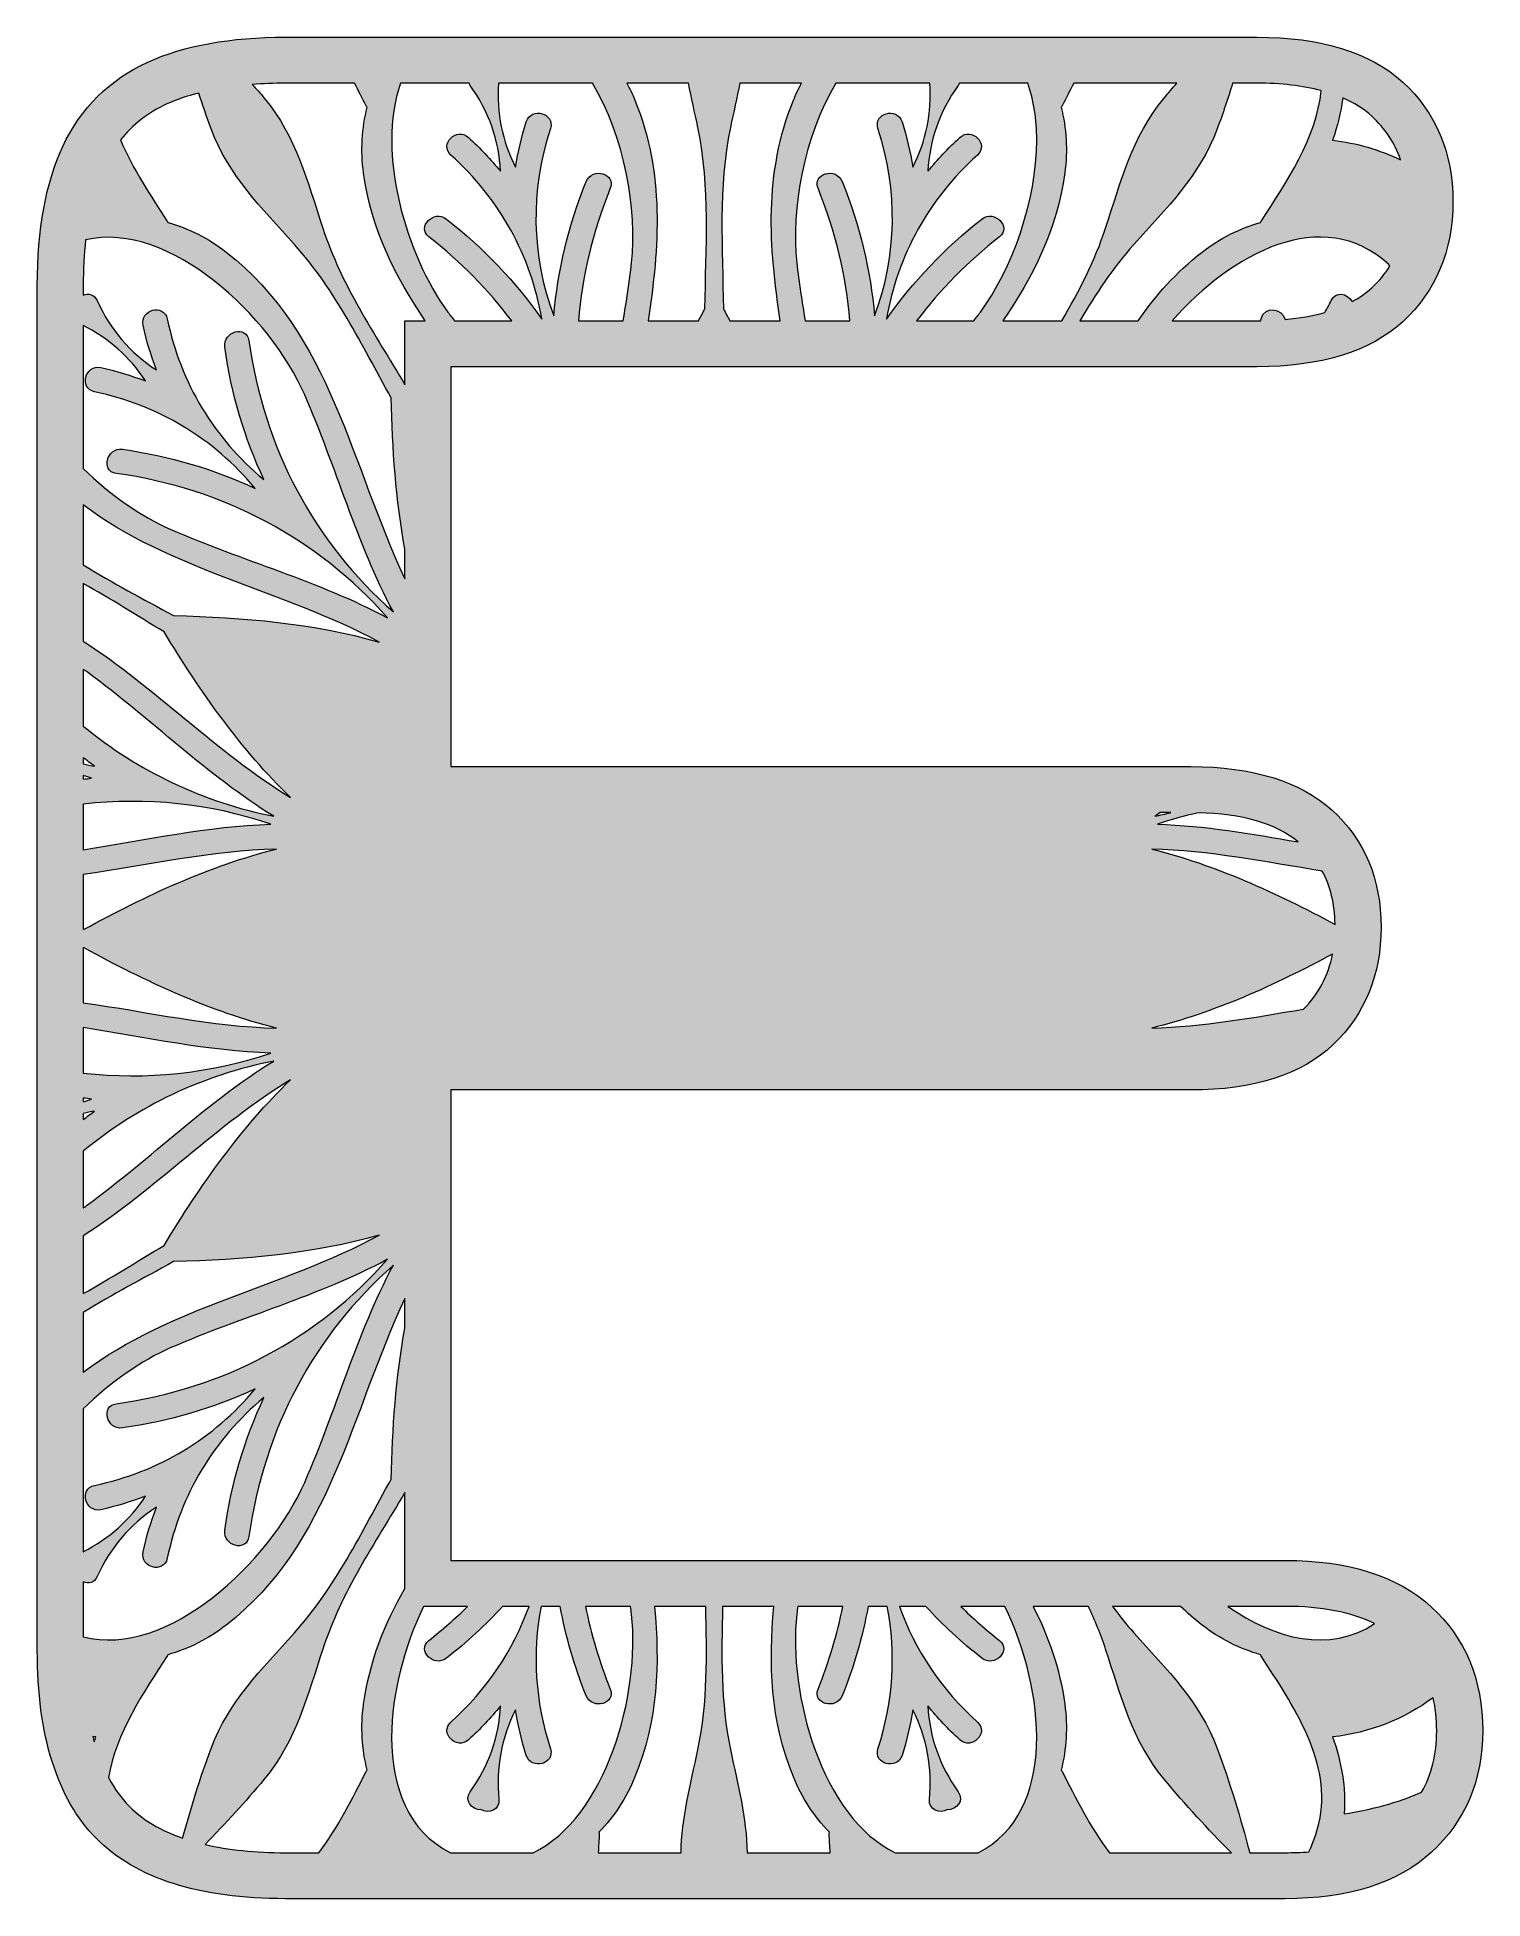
# Model space of a CAD drawing. Extents: x -272 to 621, y -388 to 48.
# Drawn here: x 495.1 to 620.9, y -181 to -19 of the extents above; entities that cross this region are included whole.
import ezdxf

# ---------------------------------------------------------------- set-up
doc = ezdxf.new("R2010")
doc.units = 0
doc.header["$MEASUREMENT"] = 0
doc.layers.add('Layer 1', color=7, linetype='Continuous', lineweight=0)

msp = doc.modelspace()

# ---------------------------------------------------------------- hatches: boundary and pattern name
at = {"layer": 'Layer 1', "true_color": 0x06b8ba, "transparency": 33554687}
h = msp.add_hatch(color=132, dxfattribs=at)
h.dxf.hatch_style = 2
edge = h.paths.add_edge_path()
edge.add_spline(control_points=[(600.6, -176.96), (599.78, -173.9), (598.88, -170.86), (597.77, -167.89), (596.21, -163.74), (593.39, -161.06), (590.52, -157.83), (589.86, -157.09), (589.25, -156.32), (588.67, -155.53), (588.67, -155.53), (594.58, -155.53), (594.58, -155.53), (595.17, -156.1), (595.78, -156.64), (596.45, -157.16), (598, -158.36), (599.74, -159.22), (601.54, -159.74), (601.56, -159.79), (601.58, -159.84), (601.61, -159.88), (604.29, -164), (607.88, -169.21), (606.61, -174.42), (606.39, -175.29), (606.1, -176.11), (605.75, -176.88), (605.08, -176.93), (604.4, -176.96), (603.67, -176.96), (603.67, -176.96), (600.6, -176.96), (600.6, -176.96)], knot_values=[0, 0, 0, 0, 1, 1, 1, 2, 2, 2, 3, 3, 3, 4, 4, 4, 5, 5, 5, 6, 6, 6, 7, 7, 7, 8, 8, 8, 9, 9, 9, 10, 10, 10, 11, 11, 11, 11], degree=3, periodic=0)
edge = h.paths.add_edge_path()
edge.add_spline(control_points=[(509.73, -176.25), (511.52, -174.41), (513.25, -172.53), (514.88, -170.56), (517.7, -167.13), (518.61, -163.36), (519.97, -159.25), (521.6, -154.31), (524.47, -150.05), (527.12, -145.62), (527.12, -145.62), (527.12, -153.97), (527.12, -153.97), (525.36, -157.02), (524.03, -160.31), (523.52, -164.05), (523.25, -166), (523.37, -167.94), (523.83, -169.77), (523.8, -169.81), (523.76, -169.83), (523.74, -169.89), (522.59, -172.14), (521.31, -174.76), (519.63, -176.96), (519.63, -176.96), (516.73, -176.96), (516.73, -176.96), (514.08, -176.96), (511.75, -176.71), (509.73, -176.25)], knot_values=[0, 0, 0, 0, 1, 1, 1, 2, 2, 2, 3, 3, 3, 4, 4, 4, 5, 5, 5, 6, 6, 6, 7, 7, 7, 8, 8, 8, 9, 9, 9, 10, 10, 10, 10], degree=3, periodic=0)
edge = h.paths.add_edge_path()
edge.add_spline(control_points=[(501.33, -170.43), (501.95, -166.61), (504.43, -162.94), (506.42, -159.88), (506.45, -159.84), (506.47, -159.79), (506.49, -159.74), (508.29, -159.22), (510.03, -158.36), (511.58, -157.16), (520.69, -150.09), (522.42, -138.61), (527.12, -128.74), (527.12, -128.74), (527.12, -131.32), (527.12, -131.32), (526.33, -135.61), (526.01, -140.07), (525.92, -144.48), (523.34, -149.1), (521.07, -153.85), (517.51, -157.83), (514.63, -161.06), (511.82, -163.74), (510.26, -167.89), (509.3, -170.45), (508.51, -173.05), (507.78, -175.68), (505.87, -175.02), (504.3, -174.11), (503.14, -172.92), (502.44, -172.22), (501.84, -171.38), (501.33, -170.43)], knot_values=[0, 0, 0, 0, 1, 1, 1, 2, 2, 2, 3, 3, 3, 4, 4, 4, 5, 5, 5, 6, 6, 6, 7, 7, 7, 8, 8, 8, 9, 9, 9, 10, 10, 10, 11, 11, 11, 11], degree=3, periodic=0)
edge = h.paths.add_edge_path()
edge.add_spline(control_points=[(513.55, -45.43), (513.36, -44.05), (511.26, -44.61), (511.45, -45.98), (512.02, -50.06), (513.18, -53.93), (514.85, -57.52), (510.49, -53.9), (507.64, -49.13), (506.44, -43.54), (506.15, -42.17), (504.05, -42.73), (504.34, -44.09), (504.63, -45.43), (505.03, -46.72), (505.5, -47.98), (503.21, -46.48), (501.5, -44.47), (500.35, -41.95), (500.09, -41.38), (499.58, -41.3), (499.14, -41.48), (499.14, -41.48), (499.14, -40.63), (499.14, -40.63), (499.14, -39.22), (499.21, -37.9), (499.34, -36.66), (506.69, -34.96), (515.44, -43.36), (518.4, -50.14), (521.14, -56.41), (522.9, -63.03), (526.11, -69.03), (519.22, -62.96), (514.85, -54.76), (513.55, -45.43)], knot_values=[0, 0, 0, 0, 1, 1, 1, 2, 2, 2, 3, 3, 3, 4, 4, 4, 5, 5, 5, 6, 6, 6, 7, 7, 7, 8, 8, 8, 9, 9, 9, 10, 10, 10, 11, 11, 11, 12, 12, 12, 12], degree=3, periodic=0)
edge = h.paths.add_edge_path()
edge.add_spline(control_points=[(499.14, -158.18), (499.14, -158.18), (499.14, -153.4), (499.14, -153.4), (499.58, -153.59), (500.09, -153.51), (500.35, -152.93), (501.5, -150.42), (503.21, -148.4), (505.5, -146.91), (505.03, -148.16), (504.63, -149.45), (504.34, -150.8), (504.05, -152.16), (506.15, -152.72), (506.44, -151.35), (507.64, -145.76), (510.49, -140.98), (514.85, -137.37), (513.18, -140.96), (512.02, -144.83), (511.45, -148.91), (511.26, -150.28), (513.36, -150.84), (513.55, -149.46), (514.85, -140.12), (519.22, -131.93), (526.11, -125.85), (522.9, -131.85), (521.14, -138.47), (518.4, -144.75), (515.41, -151.59), (506.53, -160.09), (499.14, -158.18)], knot_values=[0, 0, 0, 0, 1, 1, 1, 2, 2, 2, 3, 3, 3, 4, 4, 4, 5, 5, 5, 6, 6, 6, 7, 7, 7, 8, 8, 8, 9, 9, 9, 10, 10, 10, 11, 11, 11, 11], degree=3, periodic=0)
edge = h.paths.add_edge_path()
edge.add_spline(control_points=[(506.71, -133.05), (512.98, -130.32), (519.6, -128.56), (525.6, -125.34), (519.53, -132.24), (511.34, -136.6), (502, -137.9), (500.62, -138.1), (501.18, -140.2), (502.55, -140.01), (506.63, -139.44), (510.5, -138.28), (514.09, -136.61), (510.47, -140.97), (505.7, -143.81), (500.11, -145.01), (498.74, -145.31), (499.3, -147.41), (500.66, -147.12), (502.01, -146.83), (503.3, -146.42), (504.55, -145.95), (503.18, -148.05), (501.36, -149.64), (499.14, -150.78), (499.14, -150.78), (499.14, -138.34), (499.14, -138.34), (501.49, -136.03), (504.21, -134.15), (506.71, -133.05)], knot_values=[0, 0, 0, 0, 1, 1, 1, 2, 2, 2, 3, 3, 3, 4, 4, 4, 5, 5, 5, 6, 6, 6, 7, 7, 7, 8, 8, 8, 9, 9, 9, 10, 10, 10, 10], degree=3, periodic=0)
edge = h.paths.add_edge_path()
edge.add_spline(control_points=[(506.98, -125.54), (513.03, -125.41), (519.2, -124.86), (524.88, -123.24), (516.53, -127.77), (506.63, -129.48), (499.14, -135.16), (499.14, -135.16), (499.14, -129.96), (499.14, -129.96), (501.68, -128.39), (504.35, -127.01), (506.98, -125.54)], knot_values=[0, 0, 0, 0, 1, 1, 1, 2, 2, 2, 3, 3, 3, 4, 4, 4, 4], degree=3, periodic=0)
edge = h.paths.add_edge_path()
edge.add_spline(control_points=[(517.16, -109.72), (512.89, -113.84), (509.31, -118.93), (506.17, -124.13), (503.81, -125.53), (501.51, -127), (499.14, -128.32), (499.14, -128.32), (499.14, -123.31), (499.14, -123.31), (505.38, -119.3), (510.75, -113.64), (517.16, -109.72)], knot_values=[0, 0, 0, 0, 1, 1, 1, 2, 2, 2, 3, 3, 3, 4, 4, 4, 4], degree=3, periodic=0)
edge = h.paths.add_edge_path()
edge.add_spline(control_points=[(515.7, -108.09), (509.89, -111.68), (505.04, -116.53), (499.52, -120.6), (499.4, -120.69), (499.26, -120.78), (499.14, -120.87), (499.14, -120.87), (499.14, -115.93), (499.14, -115.93), (503.93, -111.99), (509.55, -109.32), (515.7, -108.09)], knot_values=[0, 0, 0, 0, 1, 1, 1, 2, 2, 2, 3, 3, 3, 4, 4, 4, 4], degree=3, periodic=0)
edge = h.paths.add_edge_path()
edge.add_spline(control_points=[(500.13, -112.44), (499.79, -112.68), (499.47, -112.93), (499.14, -113.18), (499.14, -113.18), (499.14, -112.65), (499.14, -112.65), (499.47, -112.57), (499.79, -112.49), (500.13, -112.44)], knot_values=[0, 0, 0, 0, 1, 1, 1, 2, 2, 2, 3, 3, 3, 3], degree=3, periodic=0)
edge = h.paths.add_edge_path()
edge.add_spline(control_points=[(499.85, -111.4), (499.62, -111.49), (499.38, -111.56), (499.14, -111.64), (499.14, -111.64), (499.14, -111.31), (499.14, -111.31), (499.38, -111.34), (499.61, -111.38), (499.85, -111.4)], knot_values=[0, 0, 0, 0, 1, 1, 1, 2, 2, 2, 3, 3, 3, 3], degree=3, periodic=0)
edge = h.paths.add_edge_path()
edge.add_spline(control_points=[(515.46, -107.4), (510.15, -109.19), (504.62, -109.76), (499.14, -109.14), (499.14, -109.14), (499.14, -105.18), (499.14, -105.18), (504.58, -106.03), (509.96, -107.23), (515.46, -107.4)], knot_values=[0, 0, 0, 0, 1, 1, 1, 2, 2, 2, 3, 3, 3, 3], degree=3, periodic=0)
edge = h.paths.add_edge_path()
edge.add_spline(control_points=[(499.23, -98.25), (504.56, -101.19), (510.2, -103.8), (515.96, -105.23), (510.32, -105.1), (504.71, -103.81), (499.14, -103.02), (499.14, -103.02), (499.14, -98.25), (499.14, -98.25), (499.17, -98.25), (499.2, -98.25), (499.23, -98.25)], knot_values=[0, 0, 0, 0, 1, 1, 1, 2, 2, 2, 3, 3, 3, 4, 4, 4, 4], degree=3, periodic=0)
edge = h.paths.add_edge_path()
edge.add_spline(control_points=[(515.96, -89.65), (510.2, -91.08), (504.56, -93.7), (499.23, -96.63), (499.2, -96.63), (499.17, -96.64), (499.14, -96.64), (499.14, -96.64), (499.14, -91.86), (499.14, -91.86), (504.71, -91.08), (510.32, -89.79), (515.96, -89.65)], knot_values=[0, 0, 0, 0, 1, 1, 1, 2, 2, 2, 3, 3, 3, 4, 4, 4, 4], degree=3, periodic=0)
edge = h.paths.add_edge_path()
edge.add_spline(control_points=[(515.46, -87.49), (509.96, -87.66), (504.58, -88.86), (499.14, -89.71), (499.14, -89.71), (499.14, -85.75), (499.14, -85.75), (504.62, -85.12), (510.15, -85.69), (515.46, -87.49)], knot_values=[0, 0, 0, 0, 1, 1, 1, 2, 2, 2, 3, 3, 3, 3], degree=3, periodic=0)
edge = h.paths.add_edge_path()
edge.add_spline(control_points=[(499.85, -83.49), (499.61, -83.51), (499.38, -83.55), (499.14, -83.58), (499.14, -83.58), (499.14, -83.25), (499.14, -83.25), (499.38, -83.33), (499.62, -83.4), (499.85, -83.49)], knot_values=[0, 0, 0, 0, 1, 1, 1, 2, 2, 2, 3, 3, 3, 3], degree=3, periodic=0)
edge = h.paths.add_edge_path()
edge.add_spline(control_points=[(500.13, -82.45), (499.79, -82.39), (499.47, -82.31), (499.14, -82.24), (499.14, -82.24), (499.14, -81.71), (499.14, -81.71), (499.47, -81.96), (499.79, -82.21), (500.13, -82.45)], knot_values=[0, 0, 0, 0, 1, 1, 1, 2, 2, 2, 3, 3, 3, 3], degree=3, periodic=0)
edge = h.paths.add_edge_path()
edge.add_spline(control_points=[(499.52, -74.28), (505.04, -78.36), (509.89, -83.21), (515.7, -86.8), (509.55, -85.57), (503.93, -82.89), (499.14, -78.96), (499.14, -78.96), (499.14, -74.03), (499.14, -74.03), (499.26, -74.11), (499.4, -74.2), (499.52, -74.28)], knot_values=[0, 0, 0, 0, 1, 1, 1, 2, 2, 2, 3, 3, 3, 4, 4, 4, 4], degree=3, periodic=0)
edge = h.paths.add_edge_path()
edge.add_spline(control_points=[(506.17, -70.76), (509.31, -75.96), (512.89, -81.05), (517.16, -85.16), (510.75, -81.25), (505.38, -75.59), (499.14, -71.57), (499.14, -71.57), (499.14, -66.56), (499.14, -66.56), (501.51, -67.89), (503.81, -69.35), (506.17, -70.76)], knot_values=[0, 0, 0, 0, 1, 1, 1, 2, 2, 2, 3, 3, 3, 4, 4, 4, 4], degree=3, periodic=0)
edge = h.paths.add_edge_path()
edge.add_spline(control_points=[(524.88, -71.65), (519.2, -70.02), (513.03, -69.48), (506.98, -69.35), (504.35, -67.88), (501.68, -66.5), (499.14, -64.93), (499.14, -64.93), (499.14, -59.72), (499.14, -59.72), (506.63, -65.4), (516.53, -67.12), (524.88, -71.65)], knot_values=[0, 0, 0, 0, 1, 1, 1, 2, 2, 2, 3, 3, 3, 4, 4, 4, 4], degree=3, periodic=0)
edge = h.paths.add_edge_path()
edge.add_spline(control_points=[(499.14, -44.11), (501.36, -45.25), (503.18, -46.84), (504.55, -48.93), (503.3, -48.46), (502.01, -48.06), (500.66, -47.77), (499.3, -47.48), (498.74, -49.58), (500.11, -49.87), (505.7, -51.07), (510.47, -53.92), (514.09, -58.28), (510.5, -56.61), (506.63, -55.45), (502.55, -54.88), (501.18, -54.69), (500.62, -56.79), (502, -56.98), (511.34, -58.28), (519.53, -62.65), (525.6, -69.54), (519.6, -66.33), (512.98, -64.57), (506.71, -61.83), (504.21, -60.74), (501.49, -58.86), (499.14, -56.55), (499.14, -56.55), (499.14, -44.11), (499.14, -44.11)], knot_values=[0, 0, 0, 0, 1, 1, 1, 2, 2, 2, 3, 3, 3, 4, 4, 4, 5, 5, 5, 6, 6, 6, 7, 7, 7, 8, 8, 8, 9, 9, 9, 10, 10, 10, 10], degree=3, periodic=0)
edge = h.paths.add_edge_path()
edge.add_spline(control_points=[(500.09, -167.32), (500.05, -167.17), (500.02, -167.01), (499.98, -166.86), (500.06, -166.87), (500.15, -166.88), (500.23, -166.89), (500.18, -167.03), (500.14, -167.18), (500.09, -167.32)], knot_values=[0, 0, 0, 0, 1, 1, 1, 2, 2, 2, 3, 3, 3, 3], degree=3, periodic=0)
edge = h.paths.add_edge_path()
edge.add_spline(control_points=[(506.41, -24.84), (507.25, -24.46), (508.18, -24.15), (509.19, -23.89), (509.52, -24.93), (509.88, -25.97), (510.26, -27), (511.82, -31.15), (514.63, -33.83), (517.51, -37.06), (521.07, -41.03), (523.34, -45.79), (525.92, -50.41), (526.01, -54.81), (526.33, -59.28), (527.12, -63.57), (527.12, -63.57), (527.12, -66.15), (527.12, -66.15), (522.42, -56.28), (520.69, -44.8), (511.58, -37.73), (510.03, -36.52), (508.29, -35.67), (506.49, -35.14), (506.47, -35.1), (506.45, -35.05), (506.42, -35), (505.05, -32.9), (503.45, -30.5), (502.38, -27.97), (503.43, -26.64), (504.76, -25.6), (506.41, -24.84)], knot_values=[0, 0, 0, 0, 1, 1, 1, 2, 2, 2, 3, 3, 3, 4, 4, 4, 5, 5, 5, 6, 6, 6, 7, 7, 7, 8, 8, 8, 9, 9, 9, 10, 10, 10, 11, 11, 11, 11], degree=3, periodic=0)
edge = h.paths.add_edge_path()
edge.add_spline(control_points=[(522.73, -23.03), (523.08, -23.71), (523.42, -24.37), (523.74, -25), (523.76, -25.05), (523.8, -25.07), (523.83, -25.12), (523.37, -26.94), (523.25, -28.89), (523.52, -30.84), (524.19, -35.74), (526.27, -39.87), (528.89, -43.7), (528.89, -43.7), (527.12, -43.7), (527.12, -43.7), (527.12, -43.7), (527.12, -49.26), (527.12, -49.26), (524.47, -44.84), (521.6, -40.58), (519.97, -35.64), (518.61, -31.53), (517.7, -27.75), (514.88, -24.33), (514.55, -23.92), (514.19, -23.54), (513.84, -23.14), (514.77, -23.07), (515.73, -23.03), (516.73, -23.03), (516.73, -23.03), (522.73, -23.03), (522.73, -23.03)], knot_values=[0, 0, 0, 0, 1, 1, 1, 2, 2, 2, 3, 3, 3, 4, 4, 4, 5, 5, 5, 6, 6, 6, 7, 7, 7, 8, 8, 8, 9, 9, 9, 10, 10, 10, 11, 11, 11, 11], degree=3, periodic=0)
edge = h.paths.add_edge_path()
edge.add_spline(control_points=[(606.81, -23.68), (606.42, -27.78), (603.74, -31.74), (601.61, -35), (601.58, -35.05), (601.56, -35.1), (601.54, -35.14), (599.74, -35.67), (598, -36.52), (596.45, -37.73), (594.19, -39.48), (592.4, -41.5), (590.9, -43.7), (590.9, -43.7), (585.83, -43.7), (585.83, -43.7), (587.2, -41.37), (588.69, -39.11), (590.52, -37.06), (593.39, -33.83), (596.21, -31.15), (597.77, -27), (598.26, -25.69), (598.7, -24.37), (599.11, -23.03), (599.11, -23.03), (601.2, -23.03), (601.2, -23.03), (603.34, -23.03), (605.2, -23.25), (606.81, -23.68)], knot_values=[0, 0, 0, 0, 1, 1, 1, 2, 2, 2, 3, 3, 3, 4, 4, 4, 5, 5, 5, 6, 6, 6, 7, 7, 7, 8, 8, 8, 9, 9, 9, 10, 10, 10, 10], degree=3, periodic=0)
edge = h.paths.add_edge_path()
edge.add_spline(control_points=[(613.71, -29.69), (611.88, -28.82), (609.9, -28.24), (607.8, -27.99), (608.23, -26.79), (608.52, -25.57), (608.68, -24.32), (609.66, -24.74), (610.52, -25.27), (611.21, -25.9), (612.39, -26.98), (613.21, -28.24), (613.71, -29.69)], knot_values=[0, 0, 0, 0, 1, 1, 1, 2, 2, 2, 3, 3, 3, 4, 4, 4, 4], degree=3, periodic=0)
edge = h.paths.add_edge_path()
edge.add_spline(control_points=[(609.52, -42.02), (609.51, -42), (609.5, -41.99), (609.48, -41.98), (609.07, -41.33), (608.07, -41.08), (607.68, -41.95), (607.51, -42.32), (607.31, -42.64), (607.12, -42.99), (606.09, -43.28), (604.94, -43.47), (603.68, -43.59), (603.44, -42.61), (601.84, -42.35), (601.59, -43.54), (601.57, -43.59), (601.56, -43.64), (601.55, -43.7), (601.43, -43.7), (601.32, -43.7), (601.2, -43.7), (601.2, -43.7), (593.85, -43.7), (593.85, -43.7), (599, -37.84), (606.91, -33.54), (612.67, -38.78), (612.72, -38.83), (612.75, -38.88), (612.79, -38.93), (612.36, -39.62), (611.84, -40.26), (611.21, -40.83), (610.72, -41.28), (610.16, -41.67), (609.52, -42.02)], knot_values=[0, 0, 0, 0, 1, 1, 1, 2, 2, 2, 3, 3, 3, 4, 4, 4, 5, 5, 5, 6, 6, 6, 7, 7, 7, 8, 8, 8, 9, 9, 9, 10, 10, 10, 11, 11, 11, 12, 12, 12, 12], degree=3, periodic=0)
edge = h.paths.add_edge_path()
edge.add_spline(control_points=[(592.33, -86.8), (592.49, -86.7), (592.65, -86.59), (592.81, -86.48), (592.81, -86.48), (593.73, -86.48), (593.73, -86.48), (593.26, -86.6), (592.8, -86.7), (592.33, -86.8)], knot_values=[0, 0, 0, 0, 1, 1, 1, 2, 2, 2, 3, 3, 3, 3], degree=3, periodic=0)
edge = h.paths.add_edge_path()
edge.add_spline(control_points=[(592.57, -87.49), (593.74, -87.09), (594.92, -86.78), (596.1, -86.5), (599.96, -86.58), (602.88, -87.43), (604.8, -89.03), (600.74, -88.32), (596.69, -87.62), (592.57, -87.49)], knot_values=[0, 0, 0, 0, 1, 1, 1, 2, 2, 2, 3, 3, 3, 3], degree=3, periodic=0)
edge = h.paths.add_edge_path()
edge.add_spline(control_points=[(608.02, -96.21), (602.92, -93.45), (597.55, -91.02), (592.07, -89.65), (597.04, -89.78), (601.98, -90.79), (606.91, -91.57), (607.62, -92.9), (607.99, -94.44), (608.02, -96.21)], knot_values=[0, 0, 0, 0, 1, 1, 1, 2, 2, 2, 3, 3, 3, 3], degree=3, periodic=0)
edge = h.paths.add_edge_path()
edge.add_spline(control_points=[(592.07, -105.23), (597.47, -103.89), (602.77, -101.5), (607.8, -98.79), (607.44, -100.66), (606.6, -102.25), (605.28, -103.58), (600.89, -104.31), (596.49, -105.12), (592.07, -105.23)], knot_values=[0, 0, 0, 0, 1, 1, 1, 2, 2, 2, 3, 3, 3, 3], degree=3, periodic=0)
edge = h.paths.add_edge_path()
edge.add_spline(control_points=[(546.83, -38.67), (546.64, -40.36), (546.38, -42.03), (546.1, -43.7), (546.1, -43.7), (542.2, -43.7), (542.2, -43.7), (542.53, -39.82), (543.45, -35.94), (544.98, -32.17), (545.5, -30.87), (543.41, -30.31), (542.88, -31.59), (541.34, -35.41), (540.4, -39.34), (540.06, -43.28), (538.09, -37.97), (538.01, -32.42), (539.77, -26.97), (540.2, -25.64), (538.1, -25.07), (537.67, -26.4), (537.25, -27.71), (536.96, -29.03), (536.73, -30.35), (535.57, -28.05), (535.09, -25.61), (535.26, -23.03), (535.26, -23.03), (543.44, -23.03), (543.44, -23.03), (546.19, -27.65), (547.35, -34.02), (546.83, -38.67)], knot_values=[0, 0, 0, 0, 1, 1, 1, 2, 2, 2, 3, 3, 3, 4, 4, 4, 5, 5, 5, 6, 6, 6, 7, 7, 7, 8, 8, 8, 9, 9, 9, 10, 10, 10, 11, 11, 11, 11], degree=3, periodic=0)
edge = h.paths.add_edge_path()
edge.add_spline(control_points=[(552.6, -26.9), (553.69, -32.12), (553.28, -37.37), (553.21, -42.66), (553.02, -43.01), (552.84, -43.36), (552.65, -43.7), (552.65, -43.7), (548.27, -43.7), (548.27, -43.7), (549.25, -37.27), (549.71, -30.87), (547.12, -24.52), (546.92, -24), (546.67, -23.51), (546.41, -23.03), (546.41, -23.03), (551.78, -23.03), (551.78, -23.03), (552.03, -24.3), (552.32, -25.57), (552.6, -26.9)], knot_values=[0, 0, 0, 0, 1, 1, 1, 2, 2, 2, 3, 3, 3, 4, 4, 4, 5, 5, 5, 6, 6, 6, 7, 7, 7, 7], degree=3, periodic=0)
edge = h.paths.add_edge_path()
edge.add_spline(control_points=[(560.91, -24.52), (558.32, -30.87), (558.78, -37.27), (559.76, -43.7), (559.76, -43.7), (555.38, -43.7), (555.38, -43.7), (555.19, -43.36), (555.01, -43.01), (554.82, -42.66), (554.75, -37.37), (554.34, -32.12), (555.43, -26.9), (555.71, -25.57), (556, -24.3), (556.25, -23.03), (556.25, -23.03), (561.62, -23.03), (561.62, -23.03), (561.36, -23.51), (561.11, -24), (560.91, -24.52)], knot_values=[0, 0, 0, 0, 1, 1, 1, 2, 2, 2, 3, 3, 3, 4, 4, 4, 5, 5, 5, 6, 6, 6, 7, 7, 7, 7], degree=3, periodic=0)
edge = h.paths.add_edge_path()
edge.add_spline(control_points=[(571.3, -30.35), (571.07, -29.03), (570.78, -27.71), (570.36, -26.4), (569.93, -25.07), (567.83, -25.64), (568.26, -26.97), (570.02, -32.42), (569.94, -37.97), (567.97, -43.28), (567.62, -39.34), (566.69, -35.41), (565.15, -31.59), (564.62, -30.31), (562.52, -30.87), (563.05, -32.17), (564.58, -35.94), (565.5, -39.82), (565.82, -43.7), (565.82, -43.7), (561.93, -43.7), (561.93, -43.7), (561.65, -42.03), (561.39, -40.36), (561.2, -38.67), (560.68, -34.02), (561.84, -27.65), (564.59, -23.03), (564.59, -23.03), (572.77, -23.03), (572.77, -23.03), (572.94, -25.61), (572.46, -28.05), (571.3, -30.35)], knot_values=[0, 0, 0, 0, 1, 1, 1, 2, 2, 2, 3, 3, 3, 4, 4, 4, 5, 5, 5, 6, 6, 6, 7, 7, 7, 8, 8, 8, 9, 9, 9, 10, 10, 10, 11, 11, 11, 11], degree=3, periodic=0)
edge = h.paths.add_edge_path()
edge.add_spline(control_points=[(582.07, -27.96), (582.07, -33.27), (579.91, -39.24), (577.17, -42.95), (576.98, -43.21), (576.78, -43.45), (576.59, -43.7), (576.59, -43.7), (571.62, -43.7), (571.62, -43.7), (573.66, -41.02), (576.06, -38.55), (578.83, -36.4), (579.93, -35.54), (578.39, -34), (577.3, -34.85), (574.05, -37.38), (571.28, -40.32), (569.01, -43.56), (569.96, -37.98), (572.67, -33.13), (576.91, -29.29), (577.95, -28.35), (576.42, -26.81), (575.39, -27.75), (574.36, -28.67), (573.45, -29.67), (572.6, -30.7), (572.74, -27.97), (573.63, -25.48), (575.24, -23.23), (575.29, -23.16), (575.31, -23.1), (575.34, -23.03), (575.34, -23.03), (581.29, -23.03), (581.29, -23.03), (581.82, -24.54), (582.07, -26.21), (582.07, -27.96)], knot_values=[0, 0, 0, 0, 1, 1, 1, 2, 2, 2, 3, 3, 3, 4, 4, 4, 5, 5, 5, 6, 6, 6, 7, 7, 7, 8, 8, 8, 9, 9, 9, 10, 10, 10, 11, 11, 11, 12, 12, 12, 13, 13, 13, 13], degree=3, periodic=0)
edge = h.paths.add_edge_path()
edge.add_spline(control_points=[(584.2, -25.12), (584.23, -25.07), (584.27, -25.05), (584.29, -25), (584.61, -24.37), (584.94, -23.71), (585.29, -23.03), (585.29, -23.03), (594.25, -23.03), (594.25, -23.03), (593.88, -23.46), (593.51, -23.89), (593.15, -24.33), (590.33, -27.75), (589.42, -31.53), (588.06, -35.64), (587.12, -38.5), (585.75, -41.13), (584.25, -43.7), (584.25, -43.7), (579.13, -43.7), (579.13, -43.7), (581.76, -39.87), (583.84, -35.74), (584.51, -30.84), (584.78, -28.89), (584.65, -26.94), (584.2, -25.12)], knot_values=[0, 0, 0, 0, 1, 1, 1, 2, 2, 2, 3, 3, 3, 4, 4, 4, 5, 5, 5, 6, 6, 6, 7, 7, 7, 8, 8, 8, 9, 9, 9, 9], degree=3, periodic=0)
edge = h.paths.add_edge_path()
edge.add_spline(control_points=[(530.86, -42.95), (527.22, -38.02), (524.61, -29.09), (526.74, -23.03), (526.74, -23.03), (532.69, -23.03), (532.69, -23.03), (532.72, -23.1), (532.74, -23.16), (532.79, -23.23), (534.4, -25.48), (535.29, -27.97), (535.43, -30.7), (534.58, -29.67), (533.66, -28.67), (532.64, -27.75), (531.61, -26.81), (530.08, -28.35), (531.12, -29.29), (535.36, -33.13), (538.07, -37.98), (539.02, -43.56), (536.75, -40.32), (533.98, -37.38), (530.72, -34.85), (529.64, -34), (528.1, -35.54), (529.2, -36.4), (531.97, -38.55), (534.37, -41.02), (536.41, -43.7), (536.41, -43.7), (531.44, -43.7), (531.44, -43.7), (531.25, -43.45), (531.04, -43.21), (530.86, -42.95)], knot_values=[0, 0, 0, 0, 1, 1, 1, 2, 2, 2, 3, 3, 3, 4, 4, 4, 5, 5, 5, 6, 6, 6, 7, 7, 7, 8, 8, 8, 9, 9, 9, 10, 10, 10, 11, 11, 11, 12, 12, 12, 12], degree=3, periodic=0)
edge = h.paths.add_edge_path()
edge.add_spline(control_points=[(532.57, -155.53), (531.51, -156.57), (530.39, -157.56), (529.2, -158.49), (528.1, -159.35), (529.64, -160.89), (530.72, -160.04), (532.5, -158.66), (534.12, -157.14), (535.61, -155.53), (535.61, -155.53), (537.91, -155.53), (537.91, -155.53), (536.54, -159.36), (534.25, -162.76), (531.12, -165.59), (530.08, -166.53), (531.61, -168.07), (532.64, -167.14), (533.66, -166.22), (534.58, -165.22), (535.43, -164.19), (535.29, -166.92), (534.4, -169.41), (532.79, -171.66), (532.23, -172.44), (532.94, -173.2), (533.71, -173.23), (533.71, -173.23), (533.71, -173.21), (533.71, -173.21), (534.39, -173.57), (535.38, -173.29), (535.29, -172.33), (535.02, -169.58), (535.5, -166.98), (536.73, -164.54), (536.96, -165.86), (537.25, -167.18), (537.67, -168.49), (538.1, -169.81), (540.2, -169.25), (539.77, -167.91), (538.44, -163.8), (538.17, -159.62), (538.96, -155.53), (538.96, -155.53), (540.62, -155.53), (540.62, -155.53), (541.11, -158.15), (541.85, -160.75), (542.88, -163.3), (543.41, -164.58), (545.5, -164.02), (544.98, -162.72), (544.02, -160.36), (543.31, -157.95), (542.83, -155.53), (542.83, -155.53), (546.74, -155.53), (546.74, -155.53), (546.76, -155.76), (546.8, -155.99), (546.83, -156.21), (547.6, -163.15), (544.65, -173.91), (538.26, -176.96), (538.26, -176.96), (531.07, -176.96), (531.07, -176.96), (527.38, -175.09), (525.96, -171.23), (525.96, -166.93), (525.96, -163.1), (527.09, -158.95), (528.74, -155.53), (528.74, -155.53), (532.57, -155.53), (532.57, -155.53)], knot_values=[0, 0, 0, 0, 1, 1, 1, 2, 2, 2, 3, 3, 3, 4, 4, 4, 5, 5, 5, 6, 6, 6, 7, 7, 7, 8, 8, 8, 9, 9, 9, 10, 10, 10, 11, 11, 11, 12, 12, 12, 13, 13, 13, 14, 14, 14, 15, 15, 15, 16, 16, 16, 17, 17, 17, 18, 18, 18, 19, 19, 19, 20, 20, 20, 21, 21, 21, 22, 22, 22, 23, 23, 23, 24, 24, 24, 25, 25, 25, 26, 26, 26, 26], degree=3, periodic=0)
edge = h.paths.add_edge_path()
edge.add_spline(control_points=[(555.43, -167.99), (554.57, -163.86), (554.64, -159.71), (554.75, -155.53), (554.75, -155.53), (559.21, -155.53), (559.21, -155.53), (558.73, -160.51), (558.9, -165.45), (560.91, -170.37), (561.65, -172.2), (562.73, -173.82), (564.04, -175.17), (564.03, -175.23), (564.01, -175.26), (564.01, -175.32), (564.04, -175.85), (564.07, -176.4), (564.1, -176.96), (564.1, -176.96), (556.89, -176.96), (556.89, -176.96), (556.82, -173.94), (556.08, -171.1), (555.43, -167.99)], knot_values=[0, 0, 0, 0, 1, 1, 1, 2, 2, 2, 3, 3, 3, 4, 4, 4, 5, 5, 5, 6, 6, 6, 7, 7, 7, 8, 8, 8, 8], degree=3, periodic=0)
edge = h.paths.add_edge_path()
edge.add_spline(control_points=[(543.99, -175.17), (545.3, -173.82), (546.38, -172.2), (547.12, -170.37), (549.13, -165.45), (549.3, -160.51), (548.82, -155.53), (548.82, -155.53), (553.28, -155.53), (553.28, -155.53), (553.38, -159.71), (553.46, -163.86), (552.6, -167.99), (551.95, -171.1), (551.2, -173.94), (551.13, -176.96), (551.13, -176.96), (543.93, -176.96), (543.93, -176.96), (543.96, -176.4), (543.99, -175.85), (544.02, -175.32), (544.02, -175.26), (544, -175.23), (543.99, -175.17)], knot_values=[0, 0, 0, 0, 1, 1, 1, 2, 2, 2, 3, 3, 3, 4, 4, 4, 5, 5, 5, 6, 6, 6, 7, 7, 7, 8, 8, 8, 8], degree=3, periodic=0)
edge = h.paths.add_edge_path()
edge.add_spline(control_points=[(569.77, -176.96), (563.38, -173.91), (560.43, -163.15), (561.2, -156.21), (561.23, -155.99), (561.26, -155.76), (561.29, -155.53), (561.29, -155.53), (565.2, -155.53), (565.2, -155.53), (564.72, -157.95), (564.01, -160.36), (563.05, -162.72), (562.52, -164.02), (564.62, -164.58), (565.15, -163.3), (566.18, -160.75), (566.92, -158.15), (567.41, -155.53), (567.41, -155.53), (569.06, -155.53), (569.06, -155.53), (569.86, -159.62), (569.59, -163.8), (568.26, -167.91), (567.83, -169.25), (569.93, -169.81), (570.36, -168.49), (570.78, -167.18), (571.07, -165.86), (571.3, -164.54), (572.53, -166.98), (573.01, -169.58), (572.74, -172.33), (572.65, -173.29), (573.64, -173.57), (574.32, -173.21), (574.32, -173.21), (574.32, -173.23), (574.32, -173.23), (575.09, -173.2), (575.8, -172.44), (575.24, -171.66), (573.63, -169.41), (572.74, -166.92), (572.6, -164.19), (573.45, -165.22), (574.36, -166.22), (575.39, -167.14), (576.42, -168.07), (577.95, -166.53), (576.91, -165.59), (573.78, -162.76), (571.49, -159.36), (570.12, -155.53), (570.12, -155.53), (572.42, -155.53), (572.42, -155.53), (573.91, -157.14), (575.53, -158.66), (577.3, -160.04), (578.39, -160.89), (579.93, -159.35), (578.83, -158.49), (577.63, -157.56), (576.52, -156.57), (575.46, -155.53), (575.46, -155.53), (579.3, -155.53), (579.3, -155.53), (582.8, -162.79), (583.92, -173.42), (576.97, -176.96), (576.97, -176.96), (569.77, -176.96), (569.77, -176.96)], knot_values=[0, 0, 0, 0, 1, 1, 1, 2, 2, 2, 3, 3, 3, 4, 4, 4, 5, 5, 5, 6, 6, 6, 7, 7, 7, 8, 8, 8, 9, 9, 9, 10, 10, 10, 11, 11, 11, 12, 12, 12, 13, 13, 13, 14, 14, 14, 15, 15, 15, 16, 16, 16, 17, 17, 17, 18, 18, 18, 19, 19, 19, 20, 20, 20, 21, 21, 21, 22, 22, 22, 23, 23, 23, 24, 24, 24, 25, 25, 25, 25], degree=3, periodic=0)
edge = h.paths.add_edge_path()
edge.add_spline(control_points=[(588.06, -159.25), (589.42, -163.36), (590.33, -167.13), (593.15, -170.56), (594.99, -172.79), (596.96, -174.91), (599, -176.96), (599, -176.96), (588.4, -176.96), (588.4, -176.96), (586.72, -174.76), (585.44, -172.14), (584.29, -169.89), (584.27, -169.83), (584.23, -169.81), (584.2, -169.77), (584.65, -167.94), (584.78, -166), (584.51, -164.05), (584.09, -160.94), (583.09, -158.14), (581.76, -155.53), (581.76, -155.53), (586.56, -155.53), (586.56, -155.53), (587.13, -156.74), (587.64, -157.97), (588.06, -159.25)], knot_values=[0, 0, 0, 0, 1, 1, 1, 2, 2, 2, 3, 3, 3, 4, 4, 4, 5, 5, 5, 6, 6, 6, 7, 7, 7, 8, 8, 8, 9, 9, 9, 9], degree=3, periodic=0)
edge = h.paths.add_edge_path()
edge.add_spline(control_points=[(611.46, -157.03), (607.52, -159.63), (602.81, -158.39), (598.69, -155.53), (598.69, -155.53), (603.67, -155.53), (603.67, -155.53), (606.84, -155.53), (609.44, -156.04), (611.46, -157.03)], knot_values=[0, 0, 0, 0, 1, 1, 1, 2, 2, 2, 3, 3, 3, 3], degree=3, periodic=0)
edge = h.paths.add_edge_path()
edge.add_spline(control_points=[(608.81, -173.58), (608.98, -171.26), (608.57, -169.04), (607.8, -166.89), (611.06, -166.52), (614.03, -165.33), (616.55, -163.48), (616.75, -164.37), (616.86, -165.32), (616.86, -166.35), (616.86, -168.41), (616.42, -170.17), (615.54, -171.69), (613.43, -172.6), (611.18, -173.23), (608.81, -173.58)], knot_values=[0, 0, 0, 0, 1, 1, 1, 2, 2, 2, 3, 3, 3, 4, 4, 4, 5, 5, 5, 5], degree=3, periodic=0)
edge = h.paths.add_edge_path()
edge.add_spline(control_points=[(616.39, -155.56), (613.46, -152.89), (609.18, -151.53), (603.67, -151.53), (603.67, -151.53), (531.12, -151.53), (531.12, -151.53), (531.12, -151.53), (531.12, -110.61), (531.12, -110.61), (531.12, -110.61), (595.48, -110.61), (595.48, -110.61), (600.95, -110.61), (605.11, -109.28), (607.85, -106.66), (610.62, -104.02), (612.02, -100.58), (612.02, -96.44), (612.02, -92.28), (610.59, -88.86), (607.77, -86.28), (604.98, -83.76), (600.85, -82.48), (595.48, -82.48), (595.48, -82.48), (531.12, -82.48), (531.12, -82.48), (531.12, -82.48), (531.12, -47.7), (531.12, -47.7), (531.12, -47.7), (601.2, -47.7), (601.2, -47.7), (606.78, -47.7), (611.07, -46.38), (613.9, -43.78), (616.8, -41.13), (618.27, -37.61), (618.27, -33.32), (618.27, -29.08), (616.8, -25.59), (613.9, -22.94), (611.07, -20.34), (606.78, -19.03), (601.2, -19.03), (601.2, -19.03), (516.73, -19.03), (516.73, -19.03), (511.95, -19.03), (507.91, -19.76), (504.76, -21.2), (501.41, -22.73), (498.92, -25.19), (497.36, -28.53), (495.89, -31.69), (495.14, -35.76), (495.14, -40.63), (495.14, -40.63), (495.14, -159.35), (495.14, -159.35), (495.14, -166.76), (496.86, -172.27), (500.28, -175.73), (503.71, -179.2), (509.24, -180.96), (516.73, -180.96), (516.73, -180.96), (603.67, -180.96), (603.67, -180.96), (609.2, -180.96), (613.47, -179.6), (616.39, -176.93), (619.35, -174.21), (620.86, -170.65), (620.86, -166.35), (620.86, -161.91), (619.35, -158.28), (616.39, -155.56)], knot_values=[0, 0, 0, 0, 1, 1, 1, 2, 2, 2, 3, 3, 3, 4, 4, 4, 5, 5, 5, 6, 6, 6, 7, 7, 7, 8, 8, 8, 9, 9, 9, 10, 10, 10, 11, 11, 11, 12, 12, 12, 13, 13, 13, 14, 14, 14, 15, 15, 15, 16, 16, 16, 17, 17, 17, 18, 18, 18, 19, 19, 19, 20, 20, 20, 21, 21, 21, 22, 22, 22, 23, 23, 23, 24, 24, 24, 25, 25, 25, 26, 26, 26, 26], degree=3, periodic=0)

# ---------------------------------------------------------------- linework, layer by layer
at = {"layer": 'Layer 1'}
for points, knots in [([(616.39, -155.56), (613.46, -152.89), (609.18, -151.53), (603.67, -151.53), (603.67, -151.53), (531.12, -151.53), (531.12, -151.53), (531.12, -151.53), (531.12, -110.61), (531.12, -110.61), (531.12, -110.61), (595.48, -110.61), (595.48, -110.61), (600.95, -110.61), (605.11, -109.28), (607.85, -106.66), (610.62, -104.02), (612.02, -100.58), (612.02, -96.44), (612.02, -92.28), (610.59, -88.86), (607.77, -86.28), (604.98, -83.76), (600.85, -82.48), (595.48, -82.48), (595.48, -82.48), (531.12, -82.48), (531.12, -82.48), (531.12, -82.48), (531.12, -47.7), (531.12, -47.7), (531.12, -47.7), (601.2, -47.7), (601.2, -47.7), (606.78, -47.7), (611.07, -46.38), (613.9, -43.78), (616.8, -41.13), (618.27, -37.61), (618.27, -33.32), (618.27, -29.08), (616.8, -25.59), (613.9, -22.94), (611.07, -20.34), (606.78, -19.03), (601.2, -19.03), (601.2, -19.03), (516.73, -19.03), (516.73, -19.03), (511.95, -19.03), (507.91, -19.76), (504.76, -21.2), (501.41, -22.73), (498.92, -25.19), (497.36, -28.53), (495.89, -31.69), (495.14, -35.76), (495.14, -40.63), (495.14, -40.63), (495.14, -159.35), (495.14, -159.35), (495.14, -166.76), (496.86, -172.27), (500.28, -175.73), (503.71, -179.2), (509.24, -180.96), (516.73, -180.96), (516.73, -180.96), (603.67, -180.96), (603.67, -180.96), (609.2, -180.96), (613.47, -179.6), (616.39, -176.93), (619.35, -174.21), (620.86, -170.65), (620.86, -166.35), (620.86, -161.91), (619.35, -158.28), (616.39, -155.56)], [0, 0, 0, 0, 1, 1, 1, 2, 2, 2, 3, 3, 3, 4, 4, 4, 5, 5, 5, 6, 6, 6, 7, 7, 7, 8, 8, 8, 9, 9, 9, 10, 10, 10, 11, 11, 11, 12, 12, 12, 13, 13, 13, 14, 14, 14, 15, 15, 15, 16, 16, 16, 17, 17, 17, 18, 18, 18, 19, 19, 19, 20, 20, 20, 21, 21, 21, 22, 22, 22, 23, 23, 23, 24, 24, 24, 25, 25, 25, 26, 26, 26, 26]), ([(506.41, -24.84), (507.25, -24.46), (508.18, -24.15), (509.19, -23.89), (509.52, -24.93), (509.88, -25.97), (510.26, -27), (511.82, -31.15), (514.63, -33.83), (517.51, -37.06), (521.07, -41.03), (523.34, -45.79), (525.92, -50.41), (526.01, -54.81), (526.33, -59.28), (527.12, -63.57), (527.12, -63.57), (527.12, -66.15), (527.12, -66.15), (522.42, -56.28), (520.69, -44.8), (511.58, -37.73), (510.03, -36.52), (508.29, -35.67), (506.49, -35.14), (506.47, -35.1), (506.45, -35.05), (506.42, -35), (505.05, -32.9), (503.45, -30.5), (502.38, -27.97), (503.43, -26.64), (504.76, -25.6), (506.41, -24.84)], [0, 0, 0, 0, 1, 1, 1, 2, 2, 2, 3, 3, 3, 4, 4, 4, 5, 5, 5, 6, 6, 6, 7, 7, 7, 8, 8, 8, 9, 9, 9, 10, 10, 10, 11, 11, 11, 11]), ([(522.73, -23.03), (523.08, -23.71), (523.42, -24.37), (523.74, -25), (523.76, -25.05), (523.8, -25.07), (523.83, -25.12), (523.37, -26.94), (523.25, -28.89), (523.52, -30.84), (524.19, -35.74), (526.27, -39.87), (528.89, -43.7), (528.89, -43.7), (527.12, -43.7), (527.12, -43.7), (527.12, -43.7), (527.12, -49.26), (527.12, -49.26), (524.47, -44.84), (521.6, -40.58), (519.97, -35.64), (518.61, -31.53), (517.7, -27.75), (514.88, -24.33), (514.55, -23.92), (514.19, -23.54), (513.84, -23.14), (514.77, -23.07), (515.73, -23.03), (516.73, -23.03), (516.73, -23.03), (522.73, -23.03), (522.73, -23.03)], [0, 0, 0, 0, 1, 1, 1, 2, 2, 2, 3, 3, 3, 4, 4, 4, 5, 5, 5, 6, 6, 6, 7, 7, 7, 8, 8, 8, 9, 9, 9, 10, 10, 10, 11, 11, 11, 11]), ([(530.86, -42.95), (527.22, -38.02), (524.61, -29.09), (526.74, -23.03), (526.74, -23.03), (532.69, -23.03), (532.69, -23.03), (532.72, -23.1), (532.74, -23.16), (532.79, -23.23), (534.4, -25.48), (535.29, -27.97), (535.43, -30.7), (534.58, -29.67), (533.66, -28.67), (532.64, -27.75), (531.61, -26.81), (530.08, -28.35), (531.12, -29.29), (535.36, -33.13), (538.07, -37.98), (539.02, -43.56), (536.75, -40.32), (533.98, -37.38), (530.72, -34.85), (529.64, -34), (528.1, -35.54), (529.2, -36.4), (531.97, -38.55), (534.37, -41.02), (536.41, -43.7), (536.41, -43.7), (531.44, -43.7), (531.44, -43.7), (531.25, -43.45), (531.04, -43.21), (530.86, -42.95)], [0, 0, 0, 0, 1, 1, 1, 2, 2, 2, 3, 3, 3, 4, 4, 4, 5, 5, 5, 6, 6, 6, 7, 7, 7, 8, 8, 8, 9, 9, 9, 10, 10, 10, 11, 11, 11, 12, 12, 12, 12]), ([(546.83, -38.67), (546.64, -40.36), (546.38, -42.03), (546.1, -43.7), (546.1, -43.7), (542.2, -43.7), (542.2, -43.7), (542.53, -39.82), (543.45, -35.94), (544.98, -32.17), (545.5, -30.87), (543.41, -30.31), (542.88, -31.59), (541.34, -35.41), (540.4, -39.34), (540.06, -43.28), (538.09, -37.97), (538.01, -32.42), (539.77, -26.97), (540.2, -25.64), (538.1, -25.07), (537.67, -26.4), (537.25, -27.71), (536.96, -29.03), (536.73, -30.35), (535.57, -28.05), (535.09, -25.61), (535.26, -23.03), (535.26, -23.03), (543.44, -23.03), (543.44, -23.03), (546.19, -27.65), (547.35, -34.02), (546.83, -38.67)], [0, 0, 0, 0, 1, 1, 1, 2, 2, 2, 3, 3, 3, 4, 4, 4, 5, 5, 5, 6, 6, 6, 7, 7, 7, 8, 8, 8, 9, 9, 9, 10, 10, 10, 11, 11, 11, 11]), ([(552.6, -26.9), (553.69, -32.12), (553.28, -37.37), (553.21, -42.66), (553.02, -43.01), (552.84, -43.36), (552.65, -43.7), (552.65, -43.7), (548.27, -43.7), (548.27, -43.7), (549.25, -37.27), (549.71, -30.87), (547.12, -24.52), (546.92, -24), (546.67, -23.51), (546.41, -23.03), (546.41, -23.03), (551.78, -23.03), (551.78, -23.03), (552.03, -24.3), (552.32, -25.57), (552.6, -26.9)], [0, 0, 0, 0, 1, 1, 1, 2, 2, 2, 3, 3, 3, 4, 4, 4, 5, 5, 5, 6, 6, 6, 7, 7, 7, 7]), ([(560.91, -24.52), (558.32, -30.87), (558.78, -37.27), (559.76, -43.7), (559.76, -43.7), (555.38, -43.7), (555.38, -43.7), (555.19, -43.36), (555.01, -43.01), (554.82, -42.66), (554.75, -37.37), (554.34, -32.12), (555.43, -26.9), (555.71, -25.57), (556, -24.3), (556.25, -23.03), (556.25, -23.03), (561.62, -23.03), (561.62, -23.03), (561.36, -23.51), (561.11, -24), (560.91, -24.52)], [0, 0, 0, 0, 1, 1, 1, 2, 2, 2, 3, 3, 3, 4, 4, 4, 5, 5, 5, 6, 6, 6, 7, 7, 7, 7]), ([(571.3, -30.35), (571.07, -29.03), (570.78, -27.71), (570.36, -26.4), (569.93, -25.07), (567.83, -25.64), (568.26, -26.97), (570.02, -32.42), (569.94, -37.97), (567.97, -43.28), (567.62, -39.34), (566.69, -35.41), (565.15, -31.59), (564.62, -30.31), (562.52, -30.87), (563.05, -32.17), (564.58, -35.94), (565.5, -39.82), (565.82, -43.7), (565.82, -43.7), (561.93, -43.7), (561.93, -43.7), (561.65, -42.03), (561.39, -40.36), (561.2, -38.67), (560.68, -34.02), (561.84, -27.65), (564.59, -23.03), (564.59, -23.03), (572.77, -23.03), (572.77, -23.03), (572.94, -25.61), (572.46, -28.05), (571.3, -30.35)], [0, 0, 0, 0, 1, 1, 1, 2, 2, 2, 3, 3, 3, 4, 4, 4, 5, 5, 5, 6, 6, 6, 7, 7, 7, 8, 8, 8, 9, 9, 9, 10, 10, 10, 11, 11, 11, 11]), ([(582.07, -27.96), (582.07, -33.27), (579.91, -39.24), (577.17, -42.95), (576.98, -43.21), (576.78, -43.45), (576.59, -43.7), (576.59, -43.7), (571.62, -43.7), (571.62, -43.7), (573.66, -41.02), (576.06, -38.55), (578.83, -36.4), (579.93, -35.54), (578.39, -34), (577.3, -34.85), (574.05, -37.38), (571.28, -40.32), (569.01, -43.56), (569.96, -37.98), (572.67, -33.13), (576.91, -29.29), (577.95, -28.35), (576.42, -26.81), (575.39, -27.75), (574.36, -28.67), (573.45, -29.67), (572.6, -30.7), (572.74, -27.97), (573.63, -25.48), (575.24, -23.23), (575.29, -23.16), (575.31, -23.1), (575.34, -23.03), (575.34, -23.03), (581.29, -23.03), (581.29, -23.03), (581.82, -24.54), (582.07, -26.21), (582.07, -27.96)], [0, 0, 0, 0, 1, 1, 1, 2, 2, 2, 3, 3, 3, 4, 4, 4, 5, 5, 5, 6, 6, 6, 7, 7, 7, 8, 8, 8, 9, 9, 9, 10, 10, 10, 11, 11, 11, 12, 12, 12, 13, 13, 13, 13]), ([(584.2, -25.12), (584.23, -25.07), (584.27, -25.05), (584.29, -25), (584.61, -24.37), (584.94, -23.71), (585.29, -23.03), (585.29, -23.03), (594.25, -23.03), (594.25, -23.03), (593.88, -23.46), (593.51, -23.89), (593.15, -24.33), (590.33, -27.75), (589.42, -31.53), (588.06, -35.64), (587.12, -38.5), (585.75, -41.13), (584.25, -43.7), (584.25, -43.7), (579.13, -43.7), (579.13, -43.7), (581.76, -39.87), (583.84, -35.74), (584.51, -30.84), (584.78, -28.89), (584.65, -26.94), (584.2, -25.12)], [0, 0, 0, 0, 1, 1, 1, 2, 2, 2, 3, 3, 3, 4, 4, 4, 5, 5, 5, 6, 6, 6, 7, 7, 7, 8, 8, 8, 9, 9, 9, 9]), ([(606.81, -23.68), (606.42, -27.78), (603.74, -31.74), (601.61, -35), (601.58, -35.05), (601.56, -35.1), (601.54, -35.14), (599.74, -35.67), (598, -36.52), (596.45, -37.73), (594.19, -39.48), (592.4, -41.5), (590.9, -43.7), (590.9, -43.7), (585.83, -43.7), (585.83, -43.7), (587.2, -41.37), (588.69, -39.11), (590.52, -37.06), (593.39, -33.83), (596.21, -31.15), (597.77, -27), (598.26, -25.69), (598.7, -24.37), (599.11, -23.03), (599.11, -23.03), (601.2, -23.03), (601.2, -23.03), (603.34, -23.03), (605.2, -23.25), (606.81, -23.68)], [0, 0, 0, 0, 1, 1, 1, 2, 2, 2, 3, 3, 3, 4, 4, 4, 5, 5, 5, 6, 6, 6, 7, 7, 7, 8, 8, 8, 9, 9, 9, 10, 10, 10, 10]), ([(613.71, -29.69), (611.88, -28.82), (609.9, -28.24), (607.8, -27.99), (608.23, -26.79), (608.52, -25.57), (608.68, -24.32), (609.66, -24.74), (610.52, -25.27), (611.21, -25.9), (612.39, -26.98), (613.21, -28.24), (613.71, -29.69)], [0, 0, 0, 0, 1, 1, 1, 2, 2, 2, 3, 3, 3, 4, 4, 4, 4]), ([(609.52, -42.02), (609.51, -42), (609.5, -41.99), (609.48, -41.98), (609.07, -41.33), (608.07, -41.08), (607.68, -41.95), (607.51, -42.32), (607.31, -42.64), (607.12, -42.99), (606.09, -43.28), (604.94, -43.47), (603.68, -43.59), (603.44, -42.61), (601.84, -42.35), (601.59, -43.54), (601.57, -43.59), (601.56, -43.64), (601.55, -43.7), (601.43, -43.7), (601.32, -43.7), (601.2, -43.7), (601.2, -43.7), (593.85, -43.7), (593.85, -43.7), (599, -37.84), (606.91, -33.54), (612.67, -38.78), (612.72, -38.83), (612.75, -38.88), (612.79, -38.93), (612.36, -39.62), (611.84, -40.26), (611.21, -40.83), (610.72, -41.28), (610.16, -41.67), (609.52, -42.02)], [0, 0, 0, 0, 1, 1, 1, 2, 2, 2, 3, 3, 3, 4, 4, 4, 5, 5, 5, 6, 6, 6, 7, 7, 7, 8, 8, 8, 9, 9, 9, 10, 10, 10, 11, 11, 11, 12, 12, 12, 12]), ([(513.55, -45.43), (513.36, -44.05), (511.26, -44.61), (511.45, -45.98), (512.02, -50.06), (513.18, -53.93), (514.85, -57.52), (510.49, -53.9), (507.64, -49.13), (506.44, -43.54), (506.15, -42.17), (504.05, -42.73), (504.34, -44.09), (504.63, -45.43), (505.03, -46.72), (505.5, -47.98), (503.21, -46.48), (501.5, -44.47), (500.35, -41.95), (500.09, -41.38), (499.58, -41.3), (499.14, -41.48), (499.14, -41.48), (499.14, -40.63), (499.14, -40.63), (499.14, -39.22), (499.21, -37.9), (499.34, -36.66), (506.69, -34.96), (515.44, -43.36), (518.4, -50.14), (521.14, -56.41), (522.9, -63.03), (526.11, -69.03), (519.22, -62.96), (514.85, -54.76), (513.55, -45.43)], [0, 0, 0, 0, 1, 1, 1, 2, 2, 2, 3, 3, 3, 4, 4, 4, 5, 5, 5, 6, 6, 6, 7, 7, 7, 8, 8, 8, 9, 9, 9, 10, 10, 10, 11, 11, 11, 12, 12, 12, 12]), ([(499.14, -44.11), (501.36, -45.25), (503.18, -46.84), (504.55, -48.93), (503.3, -48.46), (502.01, -48.06), (500.66, -47.77), (499.3, -47.48), (498.74, -49.58), (500.11, -49.87), (505.7, -51.07), (510.47, -53.92), (514.09, -58.28), (510.5, -56.61), (506.63, -55.45), (502.55, -54.88), (501.18, -54.69), (500.62, -56.79), (502, -56.98), (511.34, -58.28), (519.53, -62.65), (525.6, -69.54), (519.6, -66.33), (512.98, -64.57), (506.71, -61.83), (504.21, -60.74), (501.49, -58.86), (499.14, -56.55), (499.14, -56.55), (499.14, -44.11), (499.14, -44.11)], [0, 0, 0, 0, 1, 1, 1, 2, 2, 2, 3, 3, 3, 4, 4, 4, 5, 5, 5, 6, 6, 6, 7, 7, 7, 8, 8, 8, 9, 9, 9, 10, 10, 10, 10]), ([(524.88, -71.65), (519.2, -70.02), (513.03, -69.48), (506.98, -69.35), (504.35, -67.88), (501.68, -66.5), (499.14, -64.93), (499.14, -64.93), (499.14, -59.72), (499.14, -59.72), (506.63, -65.4), (516.53, -67.12), (524.88, -71.65)], [0, 0, 0, 0, 1, 1, 1, 2, 2, 2, 3, 3, 3, 4, 4, 4, 4]), ([(506.17, -70.76), (509.31, -75.96), (512.89, -81.05), (517.16, -85.16), (510.75, -81.25), (505.38, -75.59), (499.14, -71.57), (499.14, -71.57), (499.14, -66.56), (499.14, -66.56), (501.51, -67.89), (503.81, -69.35), (506.17, -70.76)], [0, 0, 0, 0, 1, 1, 1, 2, 2, 2, 3, 3, 3, 4, 4, 4, 4]), ([(499.52, -74.28), (505.04, -78.36), (509.89, -83.21), (515.7, -86.8), (509.55, -85.57), (503.93, -82.89), (499.14, -78.96), (499.14, -78.96), (499.14, -74.03), (499.14, -74.03), (499.26, -74.11), (499.4, -74.2), (499.52, -74.28)], [0, 0, 0, 0, 1, 1, 1, 2, 2, 2, 3, 3, 3, 4, 4, 4, 4]), ([(500.13, -82.45), (499.79, -82.39), (499.47, -82.31), (499.14, -82.24), (499.14, -82.24), (499.14, -81.71), (499.14, -81.71), (499.47, -81.96), (499.79, -82.21), (500.13, -82.45)], [0, 0, 0, 0, 1, 1, 1, 2, 2, 2, 3, 3, 3, 3]), ([(499.85, -83.49), (499.61, -83.51), (499.38, -83.55), (499.14, -83.58), (499.14, -83.58), (499.14, -83.25), (499.14, -83.25), (499.38, -83.33), (499.62, -83.4), (499.85, -83.49)], [0, 0, 0, 0, 1, 1, 1, 2, 2, 2, 3, 3, 3, 3]), ([(515.46, -87.49), (509.96, -87.66), (504.58, -88.86), (499.14, -89.71), (499.14, -89.71), (499.14, -85.75), (499.14, -85.75), (504.62, -85.12), (510.15, -85.69), (515.46, -87.49)], [0, 0, 0, 0, 1, 1, 1, 2, 2, 2, 3, 3, 3, 3]), ([(592.33, -86.8), (592.49, -86.7), (592.65, -86.59), (592.81, -86.48), (592.81, -86.48), (593.73, -86.48), (593.73, -86.48), (593.26, -86.6), (592.8, -86.7), (592.33, -86.8)], [0, 0, 0, 0, 1, 1, 1, 2, 2, 2, 3, 3, 3, 3]), ([(592.57, -87.49), (593.74, -87.09), (594.92, -86.78), (596.1, -86.5), (599.96, -86.58), (602.88, -87.43), (604.8, -89.03), (600.74, -88.32), (596.69, -87.62), (592.57, -87.49)], [0, 0, 0, 0, 1, 1, 1, 2, 2, 2, 3, 3, 3, 3]), ([(515.96, -89.65), (510.2, -91.08), (504.56, -93.7), (499.23, -96.63), (499.2, -96.63), (499.17, -96.64), (499.14, -96.64), (499.14, -96.64), (499.14, -91.86), (499.14, -91.86), (504.71, -91.08), (510.32, -89.79), (515.96, -89.65)], [0, 0, 0, 0, 1, 1, 1, 2, 2, 2, 3, 3, 3, 4, 4, 4, 4]), ([(608.02, -96.21), (602.92, -93.45), (597.55, -91.02), (592.07, -89.65), (597.04, -89.78), (601.98, -90.79), (606.91, -91.57), (607.62, -92.9), (607.99, -94.44), (608.02, -96.21)], [0, 0, 0, 0, 1, 1, 1, 2, 2, 2, 3, 3, 3, 3]), ([(499.23, -98.25), (504.56, -101.19), (510.2, -103.8), (515.96, -105.23), (510.32, -105.1), (504.71, -103.81), (499.14, -103.02), (499.14, -103.02), (499.14, -98.25), (499.14, -98.25), (499.17, -98.25), (499.2, -98.25), (499.23, -98.25)], [0, 0, 0, 0, 1, 1, 1, 2, 2, 2, 3, 3, 3, 4, 4, 4, 4]), ([(592.07, -105.23), (597.47, -103.89), (602.77, -101.5), (607.8, -98.79), (607.44, -100.66), (606.6, -102.25), (605.28, -103.58), (600.89, -104.31), (596.49, -105.12), (592.07, -105.23)], [0, 0, 0, 0, 1, 1, 1, 2, 2, 2, 3, 3, 3, 3]), ([(515.46, -107.4), (510.15, -109.19), (504.62, -109.76), (499.14, -109.14), (499.14, -109.14), (499.14, -105.18), (499.14, -105.18), (504.58, -106.03), (509.96, -107.23), (515.46, -107.4)], [0, 0, 0, 0, 1, 1, 1, 2, 2, 2, 3, 3, 3, 3]), ([(515.7, -108.09), (509.89, -111.68), (505.04, -116.53), (499.52, -120.6), (499.4, -120.69), (499.26, -120.78), (499.14, -120.87), (499.14, -120.87), (499.14, -115.93), (499.14, -115.93), (503.93, -111.99), (509.55, -109.32), (515.7, -108.09)], [0, 0, 0, 0, 1, 1, 1, 2, 2, 2, 3, 3, 3, 4, 4, 4, 4]), ([(517.16, -109.72), (512.89, -113.84), (509.31, -118.93), (506.17, -124.13), (503.81, -125.53), (501.51, -127), (499.14, -128.32), (499.14, -128.32), (499.14, -123.31), (499.14, -123.31), (505.38, -119.3), (510.75, -113.64), (517.16, -109.72)], [0, 0, 0, 0, 1, 1, 1, 2, 2, 2, 3, 3, 3, 4, 4, 4, 4]), ([(499.85, -111.4), (499.62, -111.49), (499.38, -111.56), (499.14, -111.64), (499.14, -111.64), (499.14, -111.31), (499.14, -111.31), (499.38, -111.34), (499.61, -111.38), (499.85, -111.4)], [0, 0, 0, 0, 1, 1, 1, 2, 2, 2, 3, 3, 3, 3]), ([(500.13, -112.44), (499.79, -112.68), (499.47, -112.93), (499.14, -113.18), (499.14, -113.18), (499.14, -112.65), (499.14, -112.65), (499.47, -112.57), (499.79, -112.49), (500.13, -112.44)], [0, 0, 0, 0, 1, 1, 1, 2, 2, 2, 3, 3, 3, 3]), ([(506.98, -125.54), (513.03, -125.41), (519.2, -124.86), (524.88, -123.24), (516.53, -127.77), (506.63, -129.48), (499.14, -135.16), (499.14, -135.16), (499.14, -129.96), (499.14, -129.96), (501.68, -128.39), (504.35, -127.01), (506.98, -125.54)], [0, 0, 0, 0, 1, 1, 1, 2, 2, 2, 3, 3, 3, 4, 4, 4, 4]), ([(506.71, -133.05), (512.98, -130.32), (519.6, -128.56), (525.6, -125.34), (519.53, -132.24), (511.34, -136.6), (502, -137.9), (500.62, -138.1), (501.18, -140.2), (502.55, -140.01), (506.63, -139.44), (510.5, -138.28), (514.09, -136.61), (510.47, -140.97), (505.7, -143.81), (500.11, -145.01), (498.74, -145.31), (499.3, -147.41), (500.66, -147.12), (502.01, -146.83), (503.3, -146.42), (504.55, -145.95), (503.18, -148.05), (501.36, -149.64), (499.14, -150.78), (499.14, -150.78), (499.14, -138.34), (499.14, -138.34), (501.49, -136.03), (504.21, -134.15), (506.71, -133.05)], [0, 0, 0, 0, 1, 1, 1, 2, 2, 2, 3, 3, 3, 4, 4, 4, 5, 5, 5, 6, 6, 6, 7, 7, 7, 8, 8, 8, 9, 9, 9, 10, 10, 10, 10]), ([(499.14, -158.18), (499.14, -158.18), (499.14, -153.4), (499.14, -153.4), (499.58, -153.59), (500.09, -153.51), (500.35, -152.93), (501.5, -150.42), (503.21, -148.4), (505.5, -146.91), (505.03, -148.16), (504.63, -149.45), (504.34, -150.8), (504.05, -152.16), (506.15, -152.72), (506.44, -151.35), (507.64, -145.76), (510.49, -140.98), (514.85, -137.37), (513.18, -140.96), (512.02, -144.83), (511.45, -148.91), (511.26, -150.28), (513.36, -150.84), (513.55, -149.46), (514.85, -140.12), (519.22, -131.93), (526.11, -125.85), (522.9, -131.85), (521.14, -138.47), (518.4, -144.75), (515.41, -151.59), (506.53, -160.09), (499.14, -158.18)], [0, 0, 0, 0, 1, 1, 1, 2, 2, 2, 3, 3, 3, 4, 4, 4, 5, 5, 5, 6, 6, 6, 7, 7, 7, 8, 8, 8, 9, 9, 9, 10, 10, 10, 11, 11, 11, 11]), ([(501.33, -170.43), (501.95, -166.61), (504.43, -162.94), (506.42, -159.88), (506.45, -159.84), (506.47, -159.79), (506.49, -159.74), (508.29, -159.22), (510.03, -158.36), (511.58, -157.16), (520.69, -150.09), (522.42, -138.61), (527.12, -128.74), (527.12, -128.74), (527.12, -131.32), (527.12, -131.32), (526.33, -135.61), (526.01, -140.07), (525.92, -144.48), (523.34, -149.1), (521.07, -153.85), (517.51, -157.83), (514.63, -161.06), (511.82, -163.74), (510.26, -167.89), (509.3, -170.45), (508.51, -173.05), (507.78, -175.68), (505.87, -175.02), (504.3, -174.11), (503.14, -172.92), (502.44, -172.22), (501.84, -171.38), (501.33, -170.43)], [0, 0, 0, 0, 1, 1, 1, 2, 2, 2, 3, 3, 3, 4, 4, 4, 5, 5, 5, 6, 6, 6, 7, 7, 7, 8, 8, 8, 9, 9, 9, 10, 10, 10, 11, 11, 11, 11]), ([(509.73, -176.25), (511.52, -174.41), (513.25, -172.53), (514.88, -170.56), (517.7, -167.13), (518.61, -163.36), (519.97, -159.25), (521.6, -154.31), (524.47, -150.05), (527.12, -145.62), (527.12, -145.62), (527.12, -153.97), (527.12, -153.97), (525.36, -157.02), (524.03, -160.31), (523.52, -164.05), (523.25, -166), (523.37, -167.94), (523.83, -169.77), (523.8, -169.81), (523.76, -169.83), (523.74, -169.89), (522.59, -172.14), (521.31, -174.76), (519.63, -176.96), (519.63, -176.96), (516.73, -176.96), (516.73, -176.96), (514.08, -176.96), (511.75, -176.71), (509.73, -176.25)], [0, 0, 0, 0, 1, 1, 1, 2, 2, 2, 3, 3, 3, 4, 4, 4, 5, 5, 5, 6, 6, 6, 7, 7, 7, 8, 8, 8, 9, 9, 9, 10, 10, 10, 10]), ([(532.57, -155.53), (531.51, -156.57), (530.39, -157.56), (529.2, -158.49), (528.1, -159.35), (529.64, -160.89), (530.72, -160.04), (532.5, -158.66), (534.12, -157.14), (535.61, -155.53), (535.61, -155.53), (537.91, -155.53), (537.91, -155.53), (536.54, -159.36), (534.25, -162.76), (531.12, -165.59), (530.08, -166.53), (531.61, -168.07), (532.64, -167.14), (533.66, -166.22), (534.58, -165.22), (535.43, -164.19), (535.29, -166.92), (534.4, -169.41), (532.79, -171.66), (532.23, -172.44), (532.94, -173.2), (533.71, -173.23), (533.71, -173.23), (533.71, -173.21), (533.71, -173.21), (534.39, -173.57), (535.38, -173.29), (535.29, -172.33), (535.02, -169.58), (535.5, -166.98), (536.73, -164.54), (536.96, -165.86), (537.25, -167.18), (537.67, -168.49), (538.1, -169.81), (540.2, -169.25), (539.77, -167.91), (538.44, -163.8), (538.17, -159.62), (538.96, -155.53), (538.96, -155.53), (540.62, -155.53), (540.62, -155.53), (541.11, -158.15), (541.85, -160.75), (542.88, -163.3), (543.41, -164.58), (545.5, -164.02), (544.98, -162.72), (544.02, -160.36), (543.31, -157.95), (542.83, -155.53), (542.83, -155.53), (546.74, -155.53), (546.74, -155.53), (546.76, -155.76), (546.8, -155.99), (546.83, -156.21), (547.6, -163.15), (544.65, -173.91), (538.26, -176.96), (538.26, -176.96), (531.07, -176.96), (531.07, -176.96), (527.38, -175.09), (525.96, -171.23), (525.96, -166.93), (525.96, -163.1), (527.09, -158.95), (528.74, -155.53), (528.74, -155.53), (532.57, -155.53), (532.57, -155.53)], [0, 0, 0, 0, 1, 1, 1, 2, 2, 2, 3, 3, 3, 4, 4, 4, 5, 5, 5, 6, 6, 6, 7, 7, 7, 8, 8, 8, 9, 9, 9, 10, 10, 10, 11, 11, 11, 12, 12, 12, 13, 13, 13, 14, 14, 14, 15, 15, 15, 16, 16, 16, 17, 17, 17, 18, 18, 18, 19, 19, 19, 20, 20, 20, 21, 21, 21, 22, 22, 22, 23, 23, 23, 24, 24, 24, 25, 25, 25, 26, 26, 26, 26]), ([(543.99, -175.17), (545.3, -173.82), (546.38, -172.2), (547.12, -170.37), (549.13, -165.45), (549.3, -160.51), (548.82, -155.53), (548.82, -155.53), (553.28, -155.53), (553.28, -155.53), (553.38, -159.71), (553.46, -163.86), (552.6, -167.99), (551.95, -171.1), (551.2, -173.94), (551.13, -176.96), (551.13, -176.96), (543.93, -176.96), (543.93, -176.96), (543.96, -176.4), (543.99, -175.85), (544.02, -175.32), (544.02, -175.26), (544, -175.23), (543.99, -175.17)], [0, 0, 0, 0, 1, 1, 1, 2, 2, 2, 3, 3, 3, 4, 4, 4, 5, 5, 5, 6, 6, 6, 7, 7, 7, 8, 8, 8, 8]), ([(555.43, -167.99), (554.57, -163.86), (554.64, -159.71), (554.75, -155.53), (554.75, -155.53), (559.21, -155.53), (559.21, -155.53), (558.73, -160.51), (558.9, -165.45), (560.91, -170.37), (561.65, -172.2), (562.73, -173.82), (564.04, -175.17), (564.03, -175.23), (564.01, -175.26), (564.01, -175.32), (564.04, -175.85), (564.07, -176.4), (564.1, -176.96), (564.1, -176.96), (556.89, -176.96), (556.89, -176.96), (556.82, -173.94), (556.08, -171.1), (555.43, -167.99)], [0, 0, 0, 0, 1, 1, 1, 2, 2, 2, 3, 3, 3, 4, 4, 4, 5, 5, 5, 6, 6, 6, 7, 7, 7, 8, 8, 8, 8]), ([(569.77, -176.96), (563.38, -173.91), (560.43, -163.15), (561.2, -156.21), (561.23, -155.99), (561.26, -155.76), (561.29, -155.53), (561.29, -155.53), (565.2, -155.53), (565.2, -155.53), (564.72, -157.95), (564.01, -160.36), (563.05, -162.72), (562.52, -164.02), (564.62, -164.58), (565.15, -163.3), (566.18, -160.75), (566.92, -158.15), (567.41, -155.53), (567.41, -155.53), (569.06, -155.53), (569.06, -155.53), (569.86, -159.62), (569.59, -163.8), (568.26, -167.91), (567.83, -169.25), (569.93, -169.81), (570.36, -168.49), (570.78, -167.18), (571.07, -165.86), (571.3, -164.54), (572.53, -166.98), (573.01, -169.58), (572.74, -172.33), (572.65, -173.29), (573.64, -173.57), (574.32, -173.21), (574.32, -173.21), (574.32, -173.23), (574.32, -173.23), (575.09, -173.2), (575.8, -172.44), (575.24, -171.66), (573.63, -169.41), (572.74, -166.92), (572.6, -164.19), (573.45, -165.22), (574.36, -166.22), (575.39, -167.14), (576.42, -168.07), (577.95, -166.53), (576.91, -165.59), (573.78, -162.76), (571.49, -159.36), (570.12, -155.53), (570.12, -155.53), (572.42, -155.53), (572.42, -155.53), (573.91, -157.14), (575.53, -158.66), (577.3, -160.04), (578.39, -160.89), (579.93, -159.35), (578.83, -158.49), (577.63, -157.56), (576.52, -156.57), (575.46, -155.53), (575.46, -155.53), (579.3, -155.53), (579.3, -155.53), (582.8, -162.79), (583.92, -173.42), (576.97, -176.96), (576.97, -176.96), (569.77, -176.96), (569.77, -176.96)], [0, 0, 0, 0, 1, 1, 1, 2, 2, 2, 3, 3, 3, 4, 4, 4, 5, 5, 5, 6, 6, 6, 7, 7, 7, 8, 8, 8, 9, 9, 9, 10, 10, 10, 11, 11, 11, 12, 12, 12, 13, 13, 13, 14, 14, 14, 15, 15, 15, 16, 16, 16, 17, 17, 17, 18, 18, 18, 19, 19, 19, 20, 20, 20, 21, 21, 21, 22, 22, 22, 23, 23, 23, 24, 24, 24, 25, 25, 25, 25]), ([(588.06, -159.25), (589.42, -163.36), (590.33, -167.13), (593.15, -170.56), (594.99, -172.79), (596.96, -174.91), (599, -176.96), (599, -176.96), (588.4, -176.96), (588.4, -176.96), (586.72, -174.76), (585.44, -172.14), (584.29, -169.89), (584.27, -169.83), (584.23, -169.81), (584.2, -169.77), (584.65, -167.94), (584.78, -166), (584.51, -164.05), (584.09, -160.94), (583.09, -158.14), (581.76, -155.53), (581.76, -155.53), (586.56, -155.53), (586.56, -155.53), (587.13, -156.74), (587.64, -157.97), (588.06, -159.25)], [0, 0, 0, 0, 1, 1, 1, 2, 2, 2, 3, 3, 3, 4, 4, 4, 5, 5, 5, 6, 6, 6, 7, 7, 7, 8, 8, 8, 9, 9, 9, 9]), ([(600.6, -176.96), (599.78, -173.9), (598.88, -170.86), (597.77, -167.89), (596.21, -163.74), (593.39, -161.06), (590.52, -157.83), (589.86, -157.09), (589.25, -156.32), (588.67, -155.53), (588.67, -155.53), (594.58, -155.53), (594.58, -155.53), (595.17, -156.1), (595.78, -156.64), (596.45, -157.16), (598, -158.36), (599.74, -159.22), (601.54, -159.74), (601.56, -159.79), (601.58, -159.84), (601.61, -159.88), (604.29, -164), (607.88, -169.21), (606.61, -174.42), (606.39, -175.29), (606.1, -176.11), (605.75, -176.88), (605.08, -176.93), (604.4, -176.96), (603.67, -176.96), (603.67, -176.96), (600.6, -176.96), (600.6, -176.96)], [0, 0, 0, 0, 1, 1, 1, 2, 2, 2, 3, 3, 3, 4, 4, 4, 5, 5, 5, 6, 6, 6, 7, 7, 7, 8, 8, 8, 9, 9, 9, 10, 10, 10, 11, 11, 11, 11]), ([(611.46, -157.03), (607.52, -159.63), (602.81, -158.39), (598.69, -155.53), (598.69, -155.53), (603.67, -155.53), (603.67, -155.53), (606.84, -155.53), (609.44, -156.04), (611.46, -157.03)], [0, 0, 0, 0, 1, 1, 1, 2, 2, 2, 3, 3, 3, 3]), ([(608.81, -173.58), (608.98, -171.26), (608.57, -169.04), (607.8, -166.89), (611.06, -166.52), (614.03, -165.33), (616.55, -163.48), (616.75, -164.37), (616.86, -165.32), (616.86, -166.35), (616.86, -168.41), (616.42, -170.17), (615.54, -171.69), (613.43, -172.6), (611.18, -173.23), (608.81, -173.58)], [0, 0, 0, 0, 1, 1, 1, 2, 2, 2, 3, 3, 3, 4, 4, 4, 5, 5, 5, 5]), ([(500.09, -167.32), (500.05, -167.17), (500.02, -167.01), (499.98, -166.86), (500.06, -166.87), (500.15, -166.88), (500.23, -166.89), (500.18, -167.03), (500.14, -167.18), (500.09, -167.32)], [0, 0, 0, 0, 1, 1, 1, 2, 2, 2, 3, 3, 3, 3])]:
    msp.add_open_spline(points, degree=3, knots=knots, dxfattribs=at)

doc.saveas('drawing.dxf')
